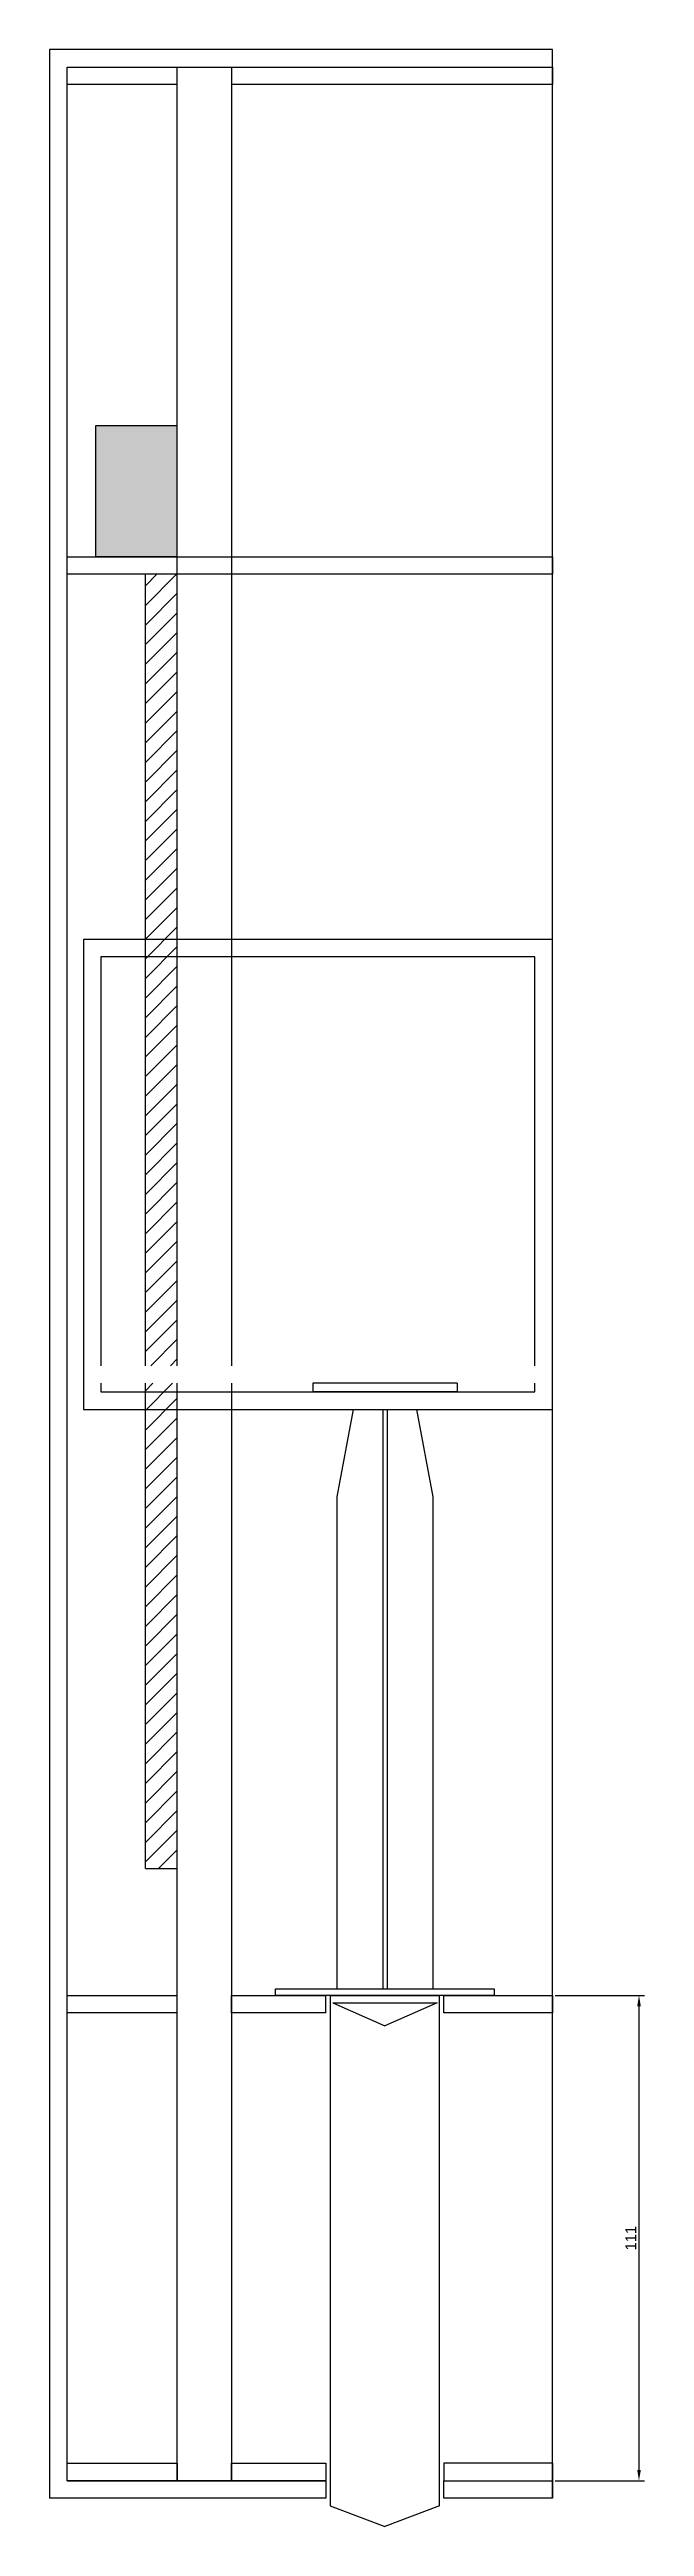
# Model space of a CAD drawing. Header units: millimetres. Extents: x -3740 to 1472, y -3901 to 3077.
# Drawn here: x -515 to -379, y -6 to 560 of the extents above; entities that cross this region are included whole.
import ezdxf

# ---------------------------------------------------------------- set-up
doc = ezdxf.new("R2010")
doc.units = ezdxf.units.MM
doc.layers.get('0').update_dxf_attribs({"true_color": 0xe7f0ff})
doc.dimstyles.new('ISO-25', dxfattribs={"dimtxt": 2.5, "dimasz": 2.5, "dimexe": 1.25, "dimexo": 0.625, "dimtad": 1, "dimtxsty": 'Standard', "dimcen": 2.5, "dimadec": 0, "dimazin": 0, "dimtfac": 1, "dimtmove": 0, "dimatfit": 3, "dimfxl": 1, "dimarcsym": 0})

msp = doc.modelspace()

# ---------------------------------------------------------------- blocks, each defined once
blk = doc.blocks.new('*D20')
at = {"color": 0, "lineweight": -2}
for p, q in [((-399.62, 115), (-379.17, 115)), ((-380.42, 112.5), (-380.42, 6.5)), ((-399.62, 4), (-379.17, 4))]:
    blk.add_line(p, q, dxfattribs=at)
at = {"color": 0}
for points in [[(-380.83, 112.5), (-380, 112.5), (-380.42, 115)], [(-380.83, 6.5), (-380, 6.5), (-380.42, 4)]]:
    blk.add_solid(points, dxfattribs=at)
at = {"layer": 'Defpoints', "color": 0}
for p in [(-400.24, 115), (-400.24, 4), (-380.42, 4)]:
    blk.add_point(p, dxfattribs=at)
at = {"color": 0, "insert": (-382.29, 59.5), "char_height": 2.5, "attachment_point": 5, "rotation": 90}
blk.add_mtext('111', dxfattribs=at)

# ---------------------------------------------------------------- dimensions: what is measured, and where the dimension line sits
dim = msp.add_linear_dim(base=(-380.418, 4), p1=(-400.241, 115), p2=(-400.241, 4), angle=90, dimstyle='ISO-25')
dim.commit()
dim.dimension.update_dxf_attribs({"geometry": '*D20', "text_midpoint": (-382.293, 59.5)})

# ---------------------------------------------------------------- hatches: boundary and pattern name
msp.add_hatch(color=256).paths.add_polyline_path([(-486.044, 474), (-493.319, 474), (-504.682, 474), (-504.682, 444), (-486.044, 444)])
h = msp.add_hatch()
h.set_pattern_fill('ANSI31', color=256, style=0)
h.set_pattern_definition([(45, (3.25, 1e-14), (-2.245064, 2.245064), [])])
h.paths.add_polyline_path([(-486.044, 255), (-493.319, 255), (-493.319, 144), (-486.044, 144)])
h.paths.add_polyline_path([(-493.319, 259), (-486.044, 259), (-486.044, 440), (-493.319, 440)])

# ---------------------------------------------------------------- linework, layer by layer
for p, q in [((-493.319, 474), (-486.044, 474)), ((-493.319, 259), (-493.319, 440)), ((-493.319, 144), (-493.319, 255)), ((-422.045, 255), (-455.045, 255)), ((-455.045, 255), (-455.045, 253)), ((-422.045, 255), (-422.045, 253)), ((-422.045, 253), (-455.045, 253)), ((-445.795, 249), (-449.545, 229)), ((-439.045, 249), (-439.045, 116.5)), ((-438.045, 249), (-438.045, 116.5)), ((-431.295, 249), (-427.545, 229)), ((-449.545, 229), (-449.545, 116.5)), ((-427.545, 229), (-427.545, 116.5)), ((-486.044, 111), (-486.044, 115)), ((-473.599, 111), (-473.599, 115)), ((-450.482, 113.327), (-426.608, 113.327)), ((-425.045, 0), (-425.045, 4))]:
    msp.add_line(p, q)
at = {"color": 5}
msp.add_line((-452.045, 4), (-452.045, 0), dxfattribs=at)
for points in [[(-400.241, 0), (-400.241, 560), (-515.241, 560), (-515.241, 0)], [(-511.241, 4), (-511.241, 556)], [(-452.045, 0), (-515.241, 0)], [(-425.045, 4), (-400.241, 4), (-400.241, 0), (-425.045, 0)]]:
    msp.add_lwpolyline(points, dxfattribs=at)
at = {"color": 2}
msp.add_lwpolyline([(-486.044, 552), (-511.241, 552), (-511.241, 556), (-400.241, 556), (-400.241, 552), (-473.599, 552)], dxfattribs=at)
at = {"color": 1}
for points in [[(-486.044, 259), (-486.044, 556), (-473.599, 556), (-473.599, 259)], [(-473.599, 255), (-473.599, 4), (-486.044, 4), (-486.044, 255)]]:
    msp.add_lwpolyline(points, dxfattribs=at)
for points in [[(-486.044, 444), (-504.682, 444), (-504.682, 474), (-486.044, 474)], [(-493.319, 144), (-486.044, 144)], [(-451.045, 115), (-426.045, 115)], [(-451.045, 115), (-451.045, -1.704)], [(-450.482, 113.327), (-438.545, 108.026)], [(-426.608, 113.327), (-438.545, 108.026)], [(-426.045, -1.704), (-426.045, 115)], [(-511.241, 4), (-511.241, 8)], [(-400.241, 8), (-400.241, 4)], [(-511.241, 4), (-452.045, 4)], [(-451.045, -1.704), (-438.545, -6.438)], [(-426.045, -1.704), (-438.545, -6.438)]]:
    msp.add_lwpolyline(points)
at = {"color": 2}
msp.add_lwpolyline([(-511.241, 444), (-400.241, 444), (-400.241, 440), (-511.241, 440)], close=True, dxfattribs=at)
at = {"color": 4}
msp.add_lwpolyline([(-507.495, 249), (-400.241, 249), (-400.241, 356.5), (-507.495, 356.5)], close=True, dxfattribs=at)
for points in [[(-404.241, 259), (-404.241, 352.5), (-503.495, 352.5), (-503.495, 259)], [(-503.495, 255), (-503.495, 253), (-404.241, 253), (-404.241, 255)]]:
    msp.add_lwpolyline(points, dxfattribs=at)
at = {"color": 3}
for points in [[(-486.044, 111), (-511.241, 111), (-511.241, 115), (-486.044, 115)], [(-473.599, 115), (-452.045, 115)], [(-452.045, 111), (-452.045, 115)], [(-425.045, 115), (-400.241, 115), (-400.241, 111), (-425.045, 111)], [(-425.045, 111), (-425.045, 115)], [(-452.045, 111), (-473.599, 111)]]:
    msp.add_lwpolyline(points, dxfattribs=at)
msp.add_lwpolyline([(-463.545, 116.5), (-413.545, 116.5), (-413.545, 115), (-463.545, 115)], close=True)
for points in [[(-511.241, 8), (-486.044, 8), (-486.044, 4), (-511.241, 4)], [(-452.045, 4), (-473.599, 4), (-473.599, 8), (-452.045, 8)], [(-425.045, 4), (-400.241, 4), (-400.241, 8), (-425.045, 8)]]:
    msp.add_lwpolyline(points, close=True, dxfattribs=at)

msp.set_redraw_order([(e.dxf.handle, doc.entitydb.next_handle()) for e in msp.query("TEXT MTEXT ATTDEF DIMENSION ARC_DIMENSION")])  # texts and dimensions are drawn at this point

doc.saveas('drawing.dxf')
